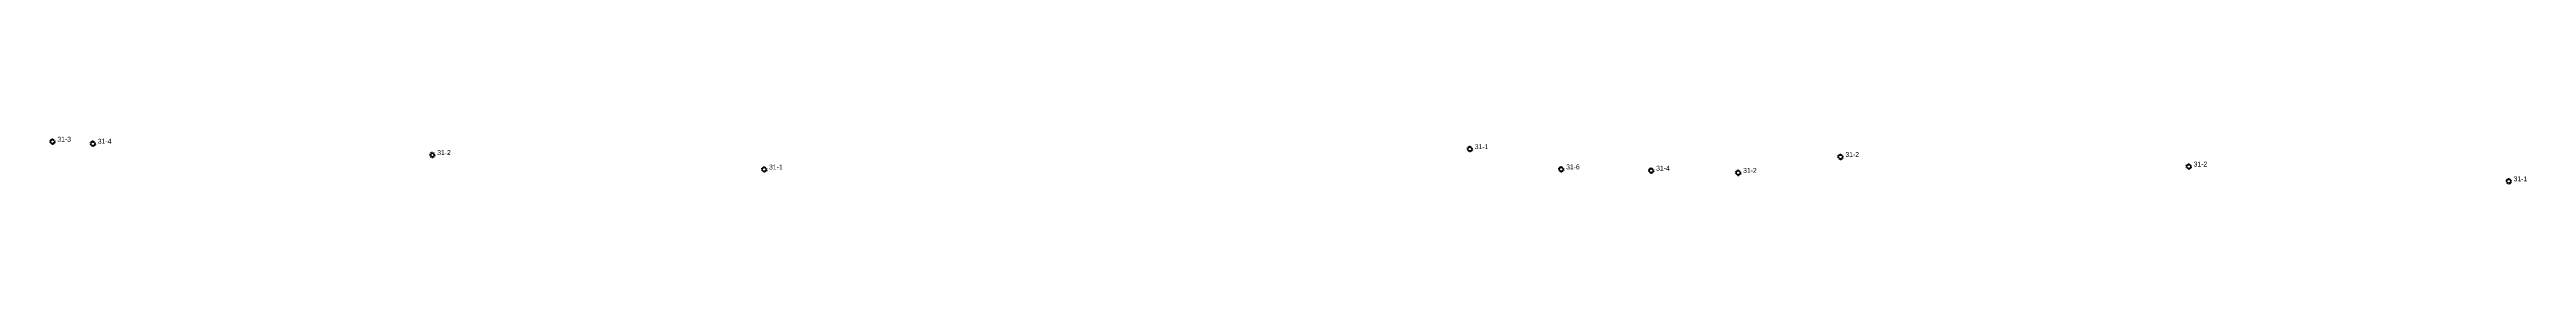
# Model space of a CAD drawing. Extents: x 486468 to 494393, y 5455952 to 5461583.
# Drawn here: x 486602 to 487609, y 5456181 to 5456201 of the extents above; entities that cross this region are included whole.
import ezdxf

# ---------------------------------------------------------------- set-up
doc = ezdxf.new("R2010")
doc.units = 0
doc.layers.add('Level 0', color=7, linetype='Continuous')
doc.layers.add('StreetLightingPoles', color=7, linetype='Continuous')

# ---------------------------------------------------------------- blocks, each defined once
blk = doc.blocks.new('Light')
at = {"layer": 'Level 0'}
for p, q in [((-0.7, 0.2), (-1.2, 0.4)), ((-0.4, 0.6), (-0.7, 1)), ((0, 0.8), (0, 1.3)), ((0.4, 0.6), (0.7, 1)), ((0.7, 0.2), (1.2, 0.4)), ((-0.7, -0.2), (-1.2, -0.4)), ((-0.4, -0.6), (-0.7, -1)), ((0, -0.8), (0, -1.3)), ((0.4, -0.6), (0.7, -1)), ((0.7, -0.2), (1.2, -0.4))]:
    blk.add_line(p, q, dxfattribs=at)
blk.add_circle((0, 0), 0.75, dxfattribs=at)

msp = doc.modelspace()

# ---------------------------------------------------------------- block references
at = {"layer": 'StreetLightingPoles'}
for p in [(486602.908, 5456198.672), (486619.343, 5456197.843), (486757.421, 5456193.23), (487179.464, 5456195.633), (487330.213, 5456192.44), (486892.396, 5456187.332), (487216.616, 5456187.379), (487253.231, 5456186.846), (487288.601, 5456185.958), (487471.87, 5456188.529), (487602.018, 5456182.525)]:
    msp.add_blockref('Light', p, dxfattribs=at)

# ---------------------------------------------------------------- texts
for s, p in [('31-3', (486604.908, 5456198.672)), ('31-4', (486621.343, 5456197.843)), ('31-2', (486759.421, 5456193.23)), ('31-1', (487181.464, 5456195.633)), ('31-2', (487332.213, 5456192.44)), ('31-2', (487473.87, 5456188.529)), ('31-1', (486894.396, 5456187.332)), ('31-6', (487218.616, 5456187.379)), ('31-4', (487255.231, 5456186.846)), ('31-2', (487290.601, 5456185.958)), ('31-1', (487604.018, 5456182.525))]:
    msp.add_text(s, height=2, dxfattribs=at).set_placement(p)

doc.saveas('drawing.dxf')
